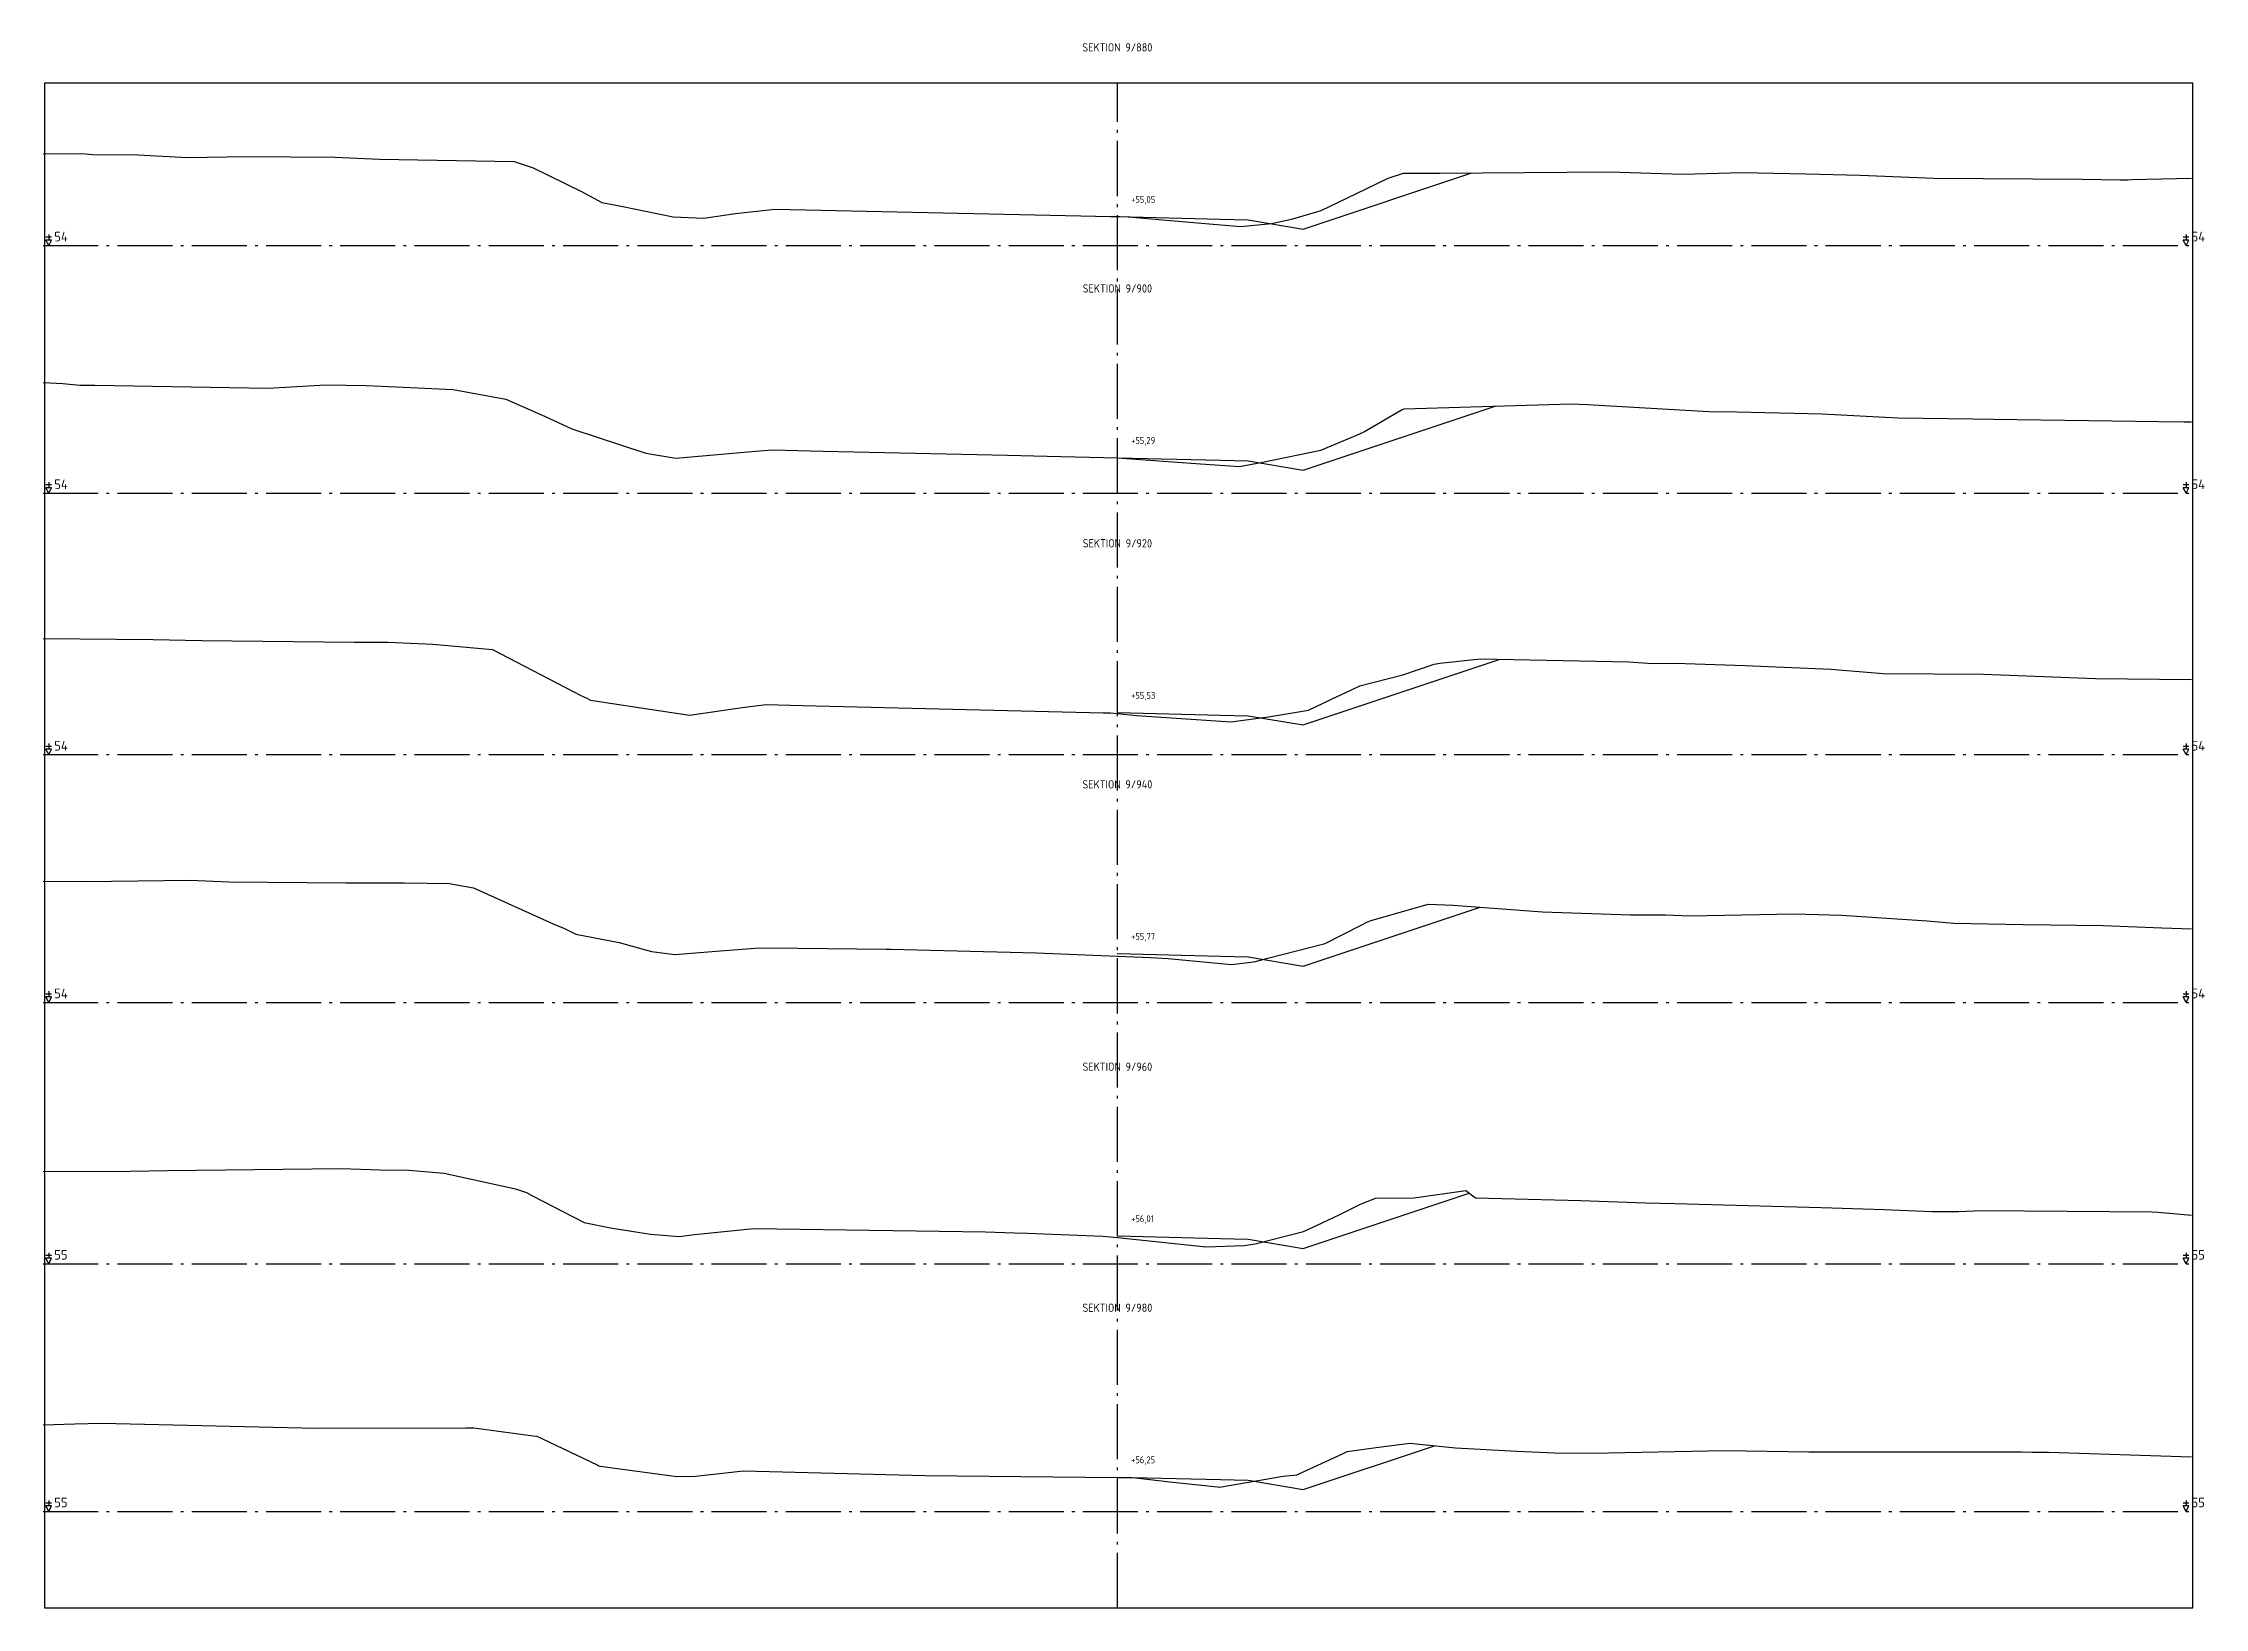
# Model space of a CAD drawing. Header units: metres. Extents: x 164066 to 165347, y 6228109 to 6230364.
# Drawn here: x 164581.4 to 164659.9, y 6229784.2 to 6229841 of the extents above; entities that cross this region are included whole.
import ezdxf
from ezdxf.enums import TextEntityAlignment as Align

# ---------------------------------------------------------------- set-up
doc = ezdxf.new("R2010")
doc.units = ezdxf.units.M
doc.header["$LTSCALE"] = 0.1
doc.linetypes.add('CENTRUMLINJE', pattern=[27, 20, -3, 1, -3])
for name, color, linetype in [('M-000', 7, 'Continuous'), ('M-372A', 3, 'Continuous'), ('M-374C', 6, 'Continuous'), ('M-378A', 7, 'CENTRUMLINJE'), ('M-378AT', 4, 'Continuous'), ('M-378B', 4, 'CENTRUMLINJE'), ('M-378BT', 4, 'Continuous'), ('T19202X', 4, 'Continuous')]:
    doc.layers.add(name, color=color, linetype=linetype)
doc.styles.add('ISO35', font='ISO3098', dxfattribs={"height": 3.5})
doc.styles.add('P_ISO_25', font='ISO', dxfattribs={"height": 2.5})
doc.styles.add('P_ISO_30', font='ISO', dxfattribs={"height": 3})

msp = doc.modelspace()

# ---------------------------------------------------------------- texts
at = {"layer": 'M-378AT', "style": 'ISO35'}
for s, p in [('54', (164581.754, 6229833.804)), ('54', (164659.454, 6229833.804)), ('54', (164581.754, 6229824.804)), ('54', (164659.454, 6229824.804)), ('54', (164581.754, 6229815.304)), ('54', (164659.454, 6229815.304)), ('54', (164581.754, 6229806.304)), ('54', (164659.454, 6229806.304)), ('55', (164581.754, 6229796.804)), ('55', (164659.454, 6229796.804)), ('55', (164581.754, 6229787.804)), ('55', (164659.454, 6229787.804))]:
    msp.add_text(s, height=0.35, dxfattribs=at).set_placement(p)
at = {"layer": 'M-378BT', "style": 'P_ISO_30'}
for s, p in [('SEKTION 9/880', (164620.404, 6229840.705)), ('SEKTION 9/900', (164620.404, 6229831.945)), ('SEKTION 9/920', (164620.404, 6229822.685)), ('SEKTION 9/940', (164620.404, 6229813.925)), ('SEKTION 9/960', (164620.404, 6229803.665)), ('SEKTION 9/980', (164620.404, 6229794.905))]:
    msp.add_text(s, height=0.3, dxfattribs=at).set_placement(p, align=Align.CENTER)
at = {"layer": 'M-378BT', "style": 'P_ISO_25'}
for s, p in [('+55,05', (164620.904, 6229835.205)), ('+55,29', (164620.904, 6229826.445)), ('+55,53', (164620.904, 6229817.185)), ('+55,77', (164620.904, 6229808.425)), ('+56,01', (164620.904, 6229798.165)), ('+56,25', (164620.904, 6229789.405))]:
    msp.add_text(s, height=0.25, dxfattribs=at).set_placement(p)

# ---------------------------------------------------------------- linework, layer by layer
at = {"layer": 'M-000'}
msp.add_lwpolyline([(164581.404, 6229784.154), (164659.504, 6229784.154), (164659.504, 6229839.554), (164581.404, 6229839.554), (164581.404, 6229784.154)], dxfattribs=at)
at = {"layer": 'M-372A', "color": 3, "linetype": 'Continuous'}
for points in [[(164581.354, 6229836.989), (164582.747, 6229836.995), (164583.278, 6229836.956), (164584.569, 6229836.964), (164586.614, 6229836.857), (164588.727, 6229836.888), (164591.959, 6229836.872), (164593.581, 6229836.797), (164598.475, 6229836.703), (164599.166, 6229836.473), (164600.923, 6229835.619), (164601.657, 6229835.223), (164602.36, 6229835.082), (164604.256, 6229834.694), (164605.368, 6229834.654), (164606.519, 6229834.819), (164607.956, 6229834.976), (164619.081, 6229834.738), (164620.139, 6229834.713), (164620.404, 6229834.707), (164620.511, 6229834.705), (164620.791, 6229834.695), (164623.173, 6229834.494), (164624.892, 6229834.348), (164625.137, 6229834.365), (164626.012, 6229834.454), (164626.782, 6229834.623), (164627.817, 6229834.927), (164629.102, 6229835.542), (164630.247, 6229836.102), (164630.811, 6229836.289), (164632.14, 6229836.285), (164638.278, 6229836.328), (164640.961, 6229836.249), (164643.119, 6229836.31), (164645.432, 6229836.261), (164647.411, 6229836.213), (164650.081, 6229836.108), (164655.475, 6229836.072), (164656.854, 6229836.045), (164657.141, 6229836.047), (164657.27, 6229836.053), (164659.454, 6229836.106)], [(164581.354, 6229828.682), (164582.065, 6229828.637), (164582.689, 6229828.58), (164582.933, 6229828.579), (164583.235, 6229828.587), (164589.531, 6229828.466), (164591.62, 6229828.597), (164593.093, 6229828.572), (164594.191, 6229828.516), (164596.256, 6229828.423), (164598.172, 6229828.067), (164599.58, 6229827.459), (164600.569, 6229826.99), (164603.265, 6229826.107), (164604.354, 6229825.923), (164607.249, 6229826.178), (164607.864, 6229826.228), (164609.707, 6229826.185), (164616.407, 6229826.039), (164617.846, 6229826.005), (164620.404, 6229825.946), (164620.41, 6229825.946), (164623.425, 6229825.724), (164624.839, 6229825.623), (164625.676, 6229825.783), (164627.799, 6229826.216), (164629.216, 6229826.813), (164629.383, 6229826.897), (164630.761, 6229827.692), (164630.825, 6229827.718), (164636.897, 6229827.897), (164637.497, 6229827.873), (164641.911, 6229827.625), (164642.928, 6229827.613), (164646.022, 6229827.534), (164648.777, 6229827.391), (164651.508, 6229827.362), (164652.257, 6229827.342), (164656.567, 6229827.285), (164658.261, 6229827.256), (164659.177, 6229827.251), (164659.454, 6229827.246)], [(164581.354, 6229819.379), (164585.354, 6229819.342), (164587.115, 6229819.302), (164592.659, 6229819.241), (164593.892, 6229819.248), (164595.513, 6229819.173), (164597.683, 6229818.971), (164600.897, 6229817.298), (164601.12, 6229817.207), (164601.244, 6229817.135), (164603.81, 6229816.745), (164604.843, 6229816.591), (164606.766, 6229816.866), (164607.632, 6229816.971), (164608.962, 6229816.939), (164619.889, 6229816.678), (164620.154, 6229816.672), (164620.404, 6229816.647), (164621.1, 6229816.577), (164624.528, 6229816.348), (164625.901, 6229816.531), (164627.354, 6229816.77), (164628.191, 6229817.176), (164628.914, 6229817.509), (164629.217, 6229817.654), (164630.787, 6229818.061), (164631.926, 6229818.437), (164632.13, 6229818.479), (164633.601, 6229818.634), (164639.002, 6229818.527), (164639.854, 6229818.463), (164640.679, 6229818.483), (164643.227, 6229818.392), (164646.342, 6229818.259), (164648.249, 6229818.103), (164651.887, 6229818.075), (164655.958, 6229817.916), (164659.454, 6229817.888)], [(164581.354, 6229810.557), (164582.887, 6229810.548), (164586.683, 6229810.591), (164588.098, 6229810.529), (164592.355, 6229810.5), (164594.49, 6229810.502), (164596.117, 6229810.474), (164596.999, 6229810.319), (164599.888, 6229809.008), (164600.306, 6229808.839), (164600.717, 6229808.63), (164602.287, 6229808.33), (164603.471, 6229808), (164604.312, 6229807.891), (164605.822, 6229808.011), (164607.233, 6229808.128), (164607.719, 6229808.139), (164611.998, 6229808.09), (164612.17, 6229808.086), (164617.459, 6229807.952), (164620.404, 6229807.836), (164621.609, 6229807.789), (164622.252, 6229807.751), (164624.551, 6229807.53), (164625.26, 6229807.612), (164625.427, 6229807.643), (164625.87, 6229807.759), (164627.961, 6229808.287), (164629.272, 6229808.958), (164629.503, 6229809.079), (164629.634, 6229809.124), (164631.701, 6229809.721), (164632.609, 6229809.689), (164635.858, 6229809.448), (164639.06, 6229809.339), (164640.336, 6229809.329), (164641.216, 6229809.302), (164645.014, 6229809.372), (164646.728, 6229809.319), (164649.843, 6229809.112), (164650.808, 6229809.033), (164653.329, 6229808.983), (164656.243, 6229808.943), (164658.377, 6229808.857), (164659.454, 6229808.83)], [(164581.354, 6229800.005), (164584.512, 6229800.025), (164585.87, 6229800.045), (164592.187, 6229800.116), (164593.607, 6229800.064), (164594.64, 6229800.053), (164595.936, 6229799.949), (164598.525, 6229799.378), (164598.918, 6229799.244), (164599.121, 6229799.134), (164601.02, 6229798.158), (164601.98, 6229797.956), (164603.428, 6229797.731), (164604.479, 6229797.641), (164605.034, 6229797.717), (164607.188, 6229797.933), (164615.612, 6229797.809), (164616.663, 6229797.781), (164617.141, 6229797.762), (164619.875, 6229797.66), (164620.404, 6229797.605), (164623.519, 6229797.28), (164623.626, 6229797.268), (164625.017, 6229797.316), (164625.41, 6229797.373), (164627.173, 6229797.829), (164627.463, 6229797.955), (164628.462, 6229798.438), (164629.221, 6229798.805), (164629.786, 6229799.034), (164631.196, 6229799.052), (164633.071, 6229799.322), (164633.426, 6229799.046), (164637.25, 6229798.949), (164639.606, 6229798.866), (164640.669, 6229798.847), (164645.991, 6229798.702), (164648.282, 6229798.629), (164650.009, 6229798.559), (164650.407, 6229798.549), (164650.982, 6229798.55), (164651.847, 6229798.592), (164658.015, 6229798.537), (164658.239, 6229798.525), (164659.454, 6229798.421)], [(164581.354, 6229790.801), (164582.502, 6229790.839), (164583.477, 6229790.859), (164591.277, 6229790.684), (164596.718, 6229790.692), (164597.003, 6229790.693), (164599.17, 6229790.403), (164599.297, 6229790.387), (164600.476, 6229789.827), (164601.512, 6229789.332), (164601.553, 6229789.31), (164601.61, 6229789.298), (164602.047, 6229789.243), (164604.393, 6229788.924), (164605.072, 6229788.939), (164606.807, 6229789.13), (164613.401, 6229788.956), (164620.404, 6229788.883), (164621.067, 6229788.876), (164622.422, 6229788.717), (164624.045, 6229788.552), (164624.118, 6229788.539), (164626.431, 6229788.934), (164626.925, 6229788.985), (164628.584, 6229789.749), (164628.764, 6229789.828), (164629.807, 6229789.976), (164631.041, 6229790.133), (164632.697, 6229789.963), (164634.923, 6229789.844), (164636.58, 6229789.772), (164638.253, 6229789.789), (164642.482, 6229789.87), (164645.539, 6229789.824), (164653.278, 6229789.816), (164653.675, 6229789.813), (164653.88, 6229789.814), (164654.049, 6229789.805), (164654.259, 6229789.802), (164659.454, 6229789.641)]]:
    msp.add_lwpolyline(points, dxfattribs=at)
at = {"layer": 'M-374C', "color": 6, "linetype": 'Continuous'}
for points in [[(164620.399, 6229834.705), (164620.4, 6229834.704), (164620.401, 6229834.705), (164620.402, 6229834.705), (164620.403, 6229834.705), (164620.404, 6229834.705), (164624.154, 6229834.611), (164624.654, 6229834.598), (164625.154, 6229834.586), (164627.154, 6229834.252), (164633.285, 6229836.293)], [(164620.399, 6229825.945), (164620.4, 6229825.944), (164620.401, 6229825.945), (164620.402, 6229825.945), (164620.403, 6229825.945), (164620.404, 6229825.945), (164624.154, 6229825.851), (164624.654, 6229825.838), (164625.154, 6229825.826), (164627.154, 6229825.492), (164634.133, 6229827.816)], [(164620.399, 6229816.685), (164620.4, 6229816.684), (164620.401, 6229816.685), (164620.402, 6229816.685), (164620.403, 6229816.685), (164620.404, 6229816.685), (164624.154, 6229816.591), (164624.654, 6229816.578), (164625.154, 6229816.566), (164627.154, 6229816.232), (164634.326, 6229818.62)], [(164620.399, 6229807.925), (164620.4, 6229807.924), (164620.401, 6229807.925), (164620.402, 6229807.925), (164620.403, 6229807.925), (164620.404, 6229807.925), (164624.154, 6229807.831), (164624.654, 6229807.818), (164625.154, 6229807.806), (164627.154, 6229807.472), (164633.594, 6229809.616)], [(164620.399, 6229797.665), (164620.4, 6229797.664), (164620.401, 6229797.665), (164620.402, 6229797.665), (164620.403, 6229797.665), (164620.404, 6229797.665), (164624.154, 6229797.571), (164624.654, 6229797.558), (164625.154, 6229797.546), (164627.154, 6229797.212), (164633.197, 6229799.224)], [(164620.399, 6229788.905), (164620.4, 6229788.904), (164620.401, 6229788.905), (164620.402, 6229788.905), (164620.403, 6229788.905), (164620.404, 6229788.905), (164624.154, 6229788.811), (164624.654, 6229788.798), (164625.154, 6229788.786), (164627.154, 6229788.452), (164631.93, 6229790.042)]]:
    msp.add_lwpolyline(points, dxfattribs=at)
at = {"layer": 'M-378A'}
for p, q in [((164581.354, 6229833.654), (164659.454, 6229833.654)), ((164581.354, 6229824.654), (164659.454, 6229824.654)), ((164581.354, 6229815.154), (164659.454, 6229815.154)), ((164581.354, 6229806.154), (164659.454, 6229806.154)), ((164581.354, 6229796.654), (164659.454, 6229796.654)), ((164581.354, 6229787.654), (164659.454, 6229787.654))]:
    msp.add_line(p, q, dxfattribs=at)
at = {"layer": 'M-378AT'}
for p, q in [((164581.554, 6229834.054), (164581.554, 6229833.854)), ((164659.254, 6229834.054), (164659.254, 6229833.854)), ((164581.654, 6229833.954), (164581.454, 6229833.954)), ((164581.554, 6229833.654), (164581.454, 6229833.854)), ((164581.654, 6229833.854), (164581.454, 6229833.854)), ((164581.554, 6229833.654), (164581.654, 6229833.854)), ((164659.354, 6229833.954), (164659.154, 6229833.954)), ((164659.254, 6229833.654), (164659.154, 6229833.854)), ((164659.354, 6229833.854), (164659.154, 6229833.854)), ((164659.254, 6229833.654), (164659.354, 6229833.854)), ((164581.654, 6229824.954), (164581.454, 6229824.954)), ((164581.554, 6229824.654), (164581.454, 6229824.854)), ((164581.654, 6229824.854), (164581.454, 6229824.854)), ((164581.554, 6229825.054), (164581.554, 6229824.854)), ((164581.554, 6229824.654), (164581.654, 6229824.854)), ((164659.354, 6229824.954), (164659.154, 6229824.954)), ((164659.254, 6229824.654), (164659.154, 6229824.854)), ((164659.354, 6229824.854), (164659.154, 6229824.854)), ((164659.254, 6229825.054), (164659.254, 6229824.854)), ((164659.254, 6229824.654), (164659.354, 6229824.854)), ((164581.654, 6229815.454), (164581.454, 6229815.454)), ((164581.554, 6229815.154), (164581.454, 6229815.354)), ((164581.654, 6229815.354), (164581.454, 6229815.354)), ((164581.554, 6229815.554), (164581.554, 6229815.354)), ((164581.554, 6229815.154), (164581.654, 6229815.354)), ((164659.354, 6229815.454), (164659.154, 6229815.454)), ((164659.254, 6229815.154), (164659.154, 6229815.354)), ((164659.354, 6229815.354), (164659.154, 6229815.354)), ((164659.254, 6229815.554), (164659.254, 6229815.354)), ((164659.254, 6229815.154), (164659.354, 6229815.354)), ((164581.554, 6229806.554), (164581.554, 6229806.354)), ((164659.254, 6229806.554), (164659.254, 6229806.354)), ((164581.654, 6229806.454), (164581.454, 6229806.454)), ((164581.554, 6229806.154), (164581.454, 6229806.354)), ((164581.654, 6229806.354), (164581.454, 6229806.354)), ((164581.554, 6229806.154), (164581.654, 6229806.354)), ((164659.354, 6229806.454), (164659.154, 6229806.454)), ((164659.254, 6229806.154), (164659.154, 6229806.354)), ((164659.354, 6229806.354), (164659.154, 6229806.354)), ((164659.254, 6229806.154), (164659.354, 6229806.354)), ((164581.654, 6229796.954), (164581.454, 6229796.954)), ((164581.554, 6229796.654), (164581.454, 6229796.854)), ((164581.654, 6229796.854), (164581.454, 6229796.854)), ((164581.554, 6229797.054), (164581.554, 6229796.854)), ((164581.554, 6229796.654), (164581.654, 6229796.854)), ((164659.354, 6229796.954), (164659.154, 6229796.954)), ((164659.254, 6229796.654), (164659.154, 6229796.854)), ((164659.354, 6229796.854), (164659.154, 6229796.854)), ((164659.254, 6229797.054), (164659.254, 6229796.854)), ((164659.254, 6229796.654), (164659.354, 6229796.854)), ((164581.654, 6229787.954), (164581.454, 6229787.954)), ((164581.554, 6229787.654), (164581.454, 6229787.854)), ((164581.654, 6229787.854), (164581.454, 6229787.854)), ((164581.554, 6229788.054), (164581.554, 6229787.854)), ((164581.554, 6229787.654), (164581.654, 6229787.854)), ((164659.354, 6229787.954), (164659.154, 6229787.954)), ((164659.254, 6229787.654), (164659.154, 6229787.854)), ((164659.354, 6229787.854), (164659.154, 6229787.854)), ((164659.254, 6229788.054), (164659.254, 6229787.854)), ((164659.254, 6229787.654), (164659.354, 6229787.854))]:
    msp.add_line(p, q, dxfattribs=at)
at = {"layer": 'M-378B', "linetype": 'CENTRUMLINJE'}
msp.add_line((164620.404, 6229784.154), (164620.404, 6229839.554), dxfattribs=at)
at = {"layer": 'T19202X'}
for centre in [(164620.404, 6229833.654), (164620.404, 6229824.654), (164620.404, 6229815.654), (164620.404, 6229806.654), (164620.404, 6229796.654), (164620.404, 6229787.654)]:
    msp.add_circle(centre, 0.001, dxfattribs=at)

msp.set_redraw_order([(e.dxf.handle, doc.entitydb.next_handle()) for e in msp.query("TEXT MTEXT ATTDEF DIMENSION ARC_DIMENSION")])  # texts and dimensions are drawn at this point

doc.saveas('drawing.dxf')
